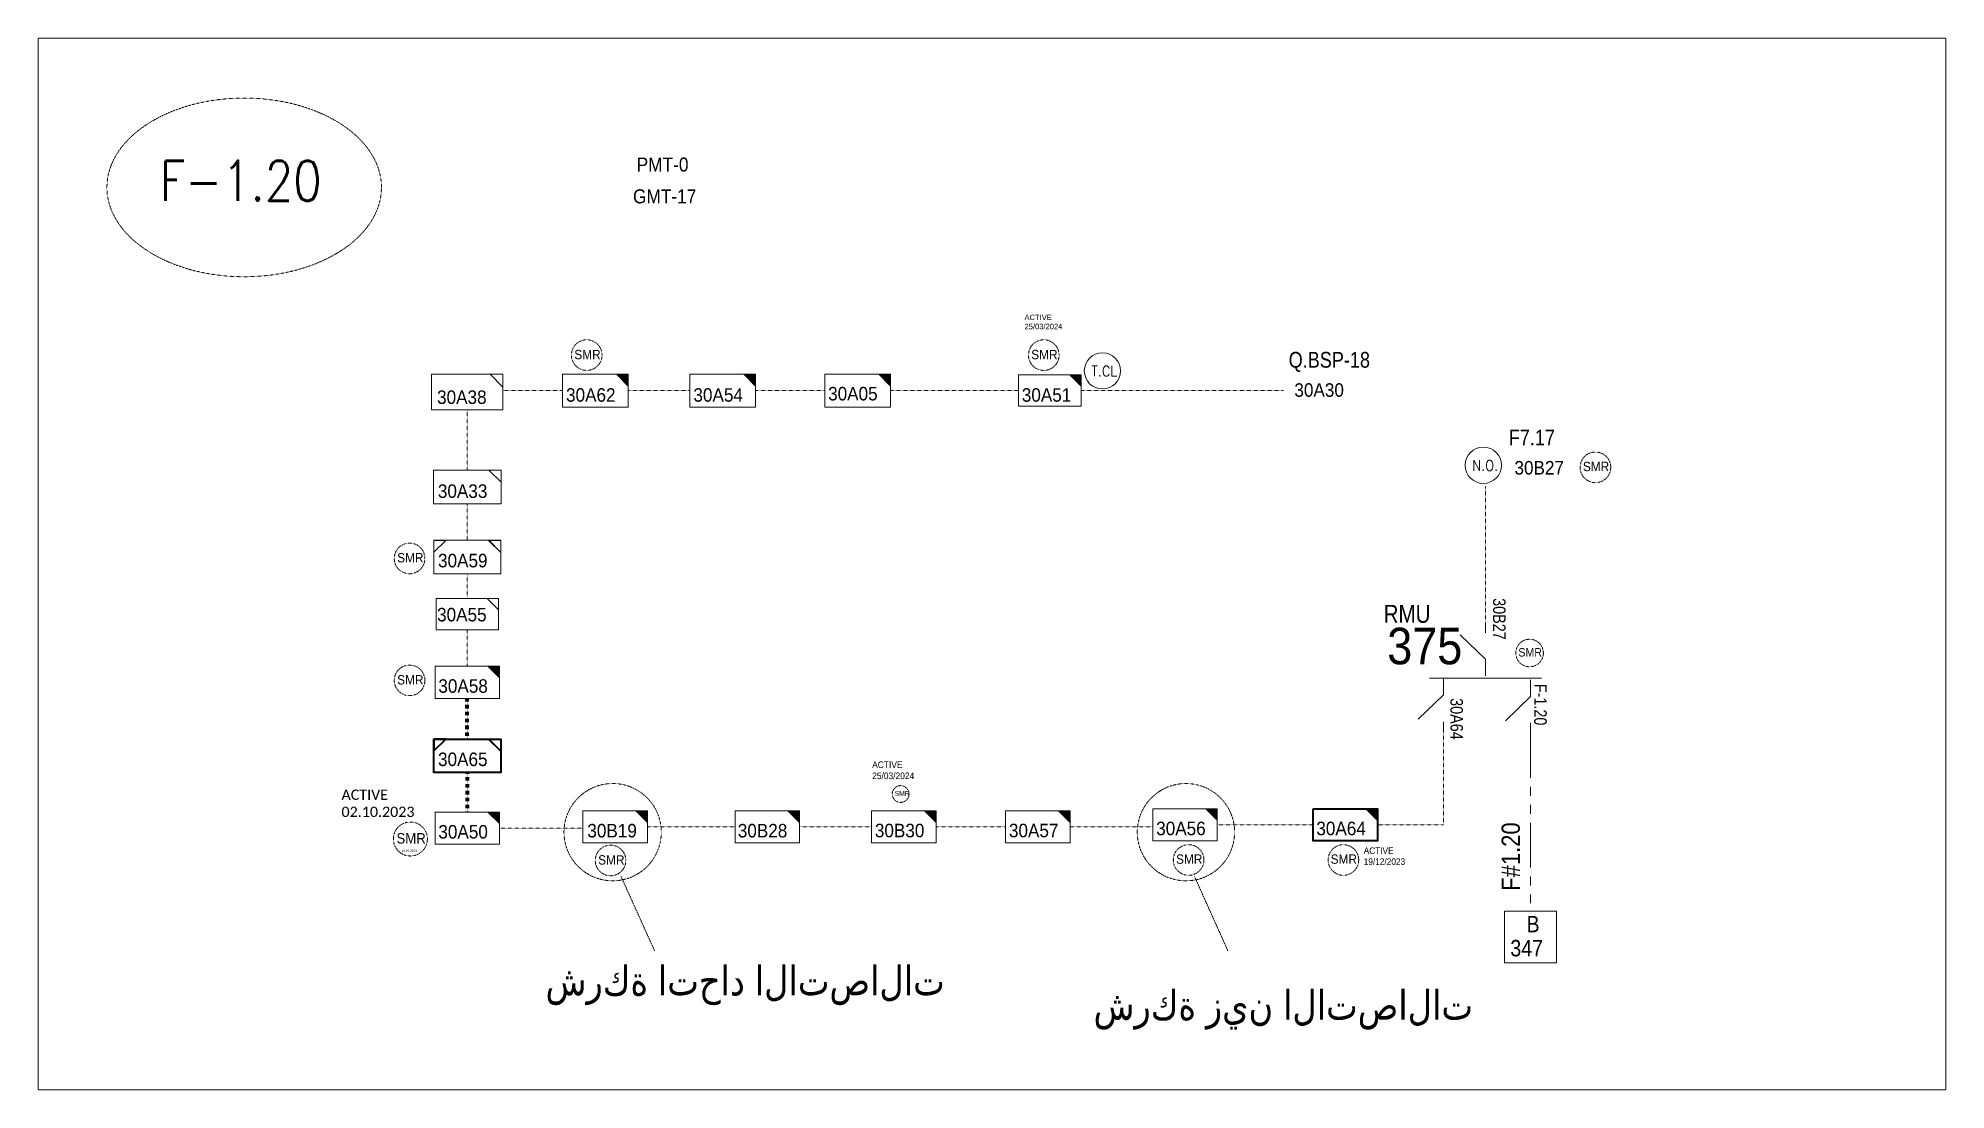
# Model space of a CAD drawing. Header units: metres. Extents: x 65984 to 144644, y -19036 to 23726.
# Drawn here: x 115265 to 116464, y 2123 to 2785 of the extents above; entities that cross this region are included whole.
import ezdxf
from ezdxf.enums import TextEntityAlignment as Align

# ---------------------------------------------------------------- set-up
doc = ezdxf.new("R2010")
doc.units = ezdxf.units.M
doc.header["$MEASUREMENT"] = 0
doc.linetypes.add('( Phantom )', pattern=[2.5, 1.25, -0.25, 0.25, -0.25, 0.25, -0.25])
doc.linetypes.add('DGN Style 3', pattern=[0.013877, 0, -0.013877])
doc.layers.get('0').update_dxf_attribs({"color": 95, "lineweight": 40})
for name, color, linetype, lineweight in [('d_eos', 111, 'Continuous', 40), ('d_eos no', 121, 'Continuous', 40), ('d_switch', 95, 'Continuous', 40), ('d_tf no', 6, 'Continuous', 40), ('d_ug cable', 95, 'Continuous', 40), ('d_ug main line', 95, 'Continuous', 40), ('d_unit sub', 7, 'Continuous', 40), ('fedr no', 95, 'Continuous', 40), ('GRID STATION 01', 7, 'Continuous', 40), ('Level 37', 7, 'Continuous', 0), ('O H MAIN FEEDER', 4, 'Continuous', 100), ('SW N O', 114, 'Continuous', 30)]:
    doc.layers.add(name, color=color, linetype=linetype, lineweight=lineweight)
doc.styles.add('NASKHF', font='naskhf.shx', dxfattribs={"height": 8})
doc.styles.add('Style-Arabic Transparent', font='arial.ttf')
doc.styles.add('Style-Arial', font='arial.ttf')
doc.styles.add('Style-ENGINEERING', font='ENGINEERING.shx')
doc.styles.add('Style-msdefault', font='msdefault.shx')
doc.styles.add('Style-STANDARD', font='STANDARD.shx')

msp = doc.modelspace()

# ---------------------------------------------------------------- texts
at = {"layer": 'd_eos no', "color": 7, "linetype": 'Continuous', "lineweight": 13, "style": 'Style-Arial', "width": 0.88}
for s, p in [('PMT-0', (115641.1, 2709.6)), ('GMT-17', (115638.8, 2689.6))]:
    msp.add_text(s, height=8.84, dxfattribs=at).set_placement(p, align=Align.TOP_LEFT)
at = {"layer": 'd_eos no', "color": 2, "linetype": 'Continuous', "lineweight": 13, "style": 'Style-Arial', "width": 0.88}
msp.add_text('375', height=23, dxfattribs=at).set_placement((116113.1, 2413.8), align=Align.TOP_LEFT)
at = {"layer": 'd_switch', "color": 55, "linetype": 'Continuous', "lineweight": 30, "style": 'Style-msdefault', "width": 0.857143}
for s, p in [('Q.BSP-18', (116051.1, 2587.3)), ('F7.17', (116189.5, 2538.4))]:
    msp.add_text(s, height=9.91, dxfattribs=at).set_placement(p, align=Align.TOP_LEFT)
at = {"layer": 'd_switch', "color": 7, "linetype": 'Continuous', "lineweight": 13, "style": 'Style-ENGINEERING', "width": 0.857143}
msp.add_text('30B27', height=7.89, rotation=270, dxfattribs=at).set_placement((116187.5, 2432.4), align=Align.TOP_LEFT)
at = {"layer": 'd_switch', "color": 253, "linetype": 'Continuous', "lineweight": 13, "style": 'Style-ENGINEERING', "width": 0.857143}
msp.add_text('30A64', height=7.89, rotation=270, dxfattribs=at).set_placement((116160.7, 2369.5), align=Align.TOP_LEFT)
at = {"layer": 'd_switch', "color": 2, "linetype": 'Continuous', "lineweight": 30, "style": 'Style-Arabic Transparent', "width": 0.857143}
for s, p in [('شركة اتحاد الاتصالات', (115583.8, 2201.3)), ('شركة زين الاتصالات', (115928.4, 2185.9))]:
    msp.add_text(s, height=18.695, dxfattribs=at).set_placement(p, align=Align.TOP_LEFT)
at = {"layer": 'd_switch', "color": 253, "linetype": 'Continuous', "lineweight": 13, "insert": (116213.4, 2378.5), "char_height": 7.889, "attachment_point": 1, "rotation": 270, "style": 'NASKHF'}
msp.add_mtext('\\FENGINEERING;\\H1x;\\W0.857143;F-1.20\\P', dxfattribs=at)
at = {"layer": 'd_tf no', "color": 1, "linetype": 'Continuous', "lineweight": 40, "style": 'Style-msdefault', "width": 0.945946}
for height, p in [(5.89, (115601.9, 2588.6)), (5.89, (115889.2, 2588.6)), (5.89, (116236.1, 2518.2)), (5.89, (115490.5, 2460.8)), (5.3, (116195.5, 2401)), (5.89, (115490.5, 2384)), (3.05, (115803.4, 2311.1)), (6.54, (115490.1, 2284.6)), (5.89, (115616.9, 2270.7)), (5.89, (115980.3, 2271.2)), (5.89, (116077.5, 2271.2))]:
    msp.add_text('SMR', height=height, dxfattribs=at).set_placement(p, align=Align.TOP_LEFT)
at = {"layer": 'd_tf no', "color": 194, "linetype": 'Continuous', "lineweight": 13, "style": 'Style-msdefault', "width": 0.945946}
msp.add_text('30A30', height=8.51, dxfattribs=at).set_placement((116054.7, 2567.6), align=Align.TOP_LEFT)
at = {"layer": 'd_tf no', "color": 253, "linetype": 'Continuous', "lineweight": 13, "style": 'Style-msdefault', "width": 0.945946}
for s, p in [('30A38', (115515.6, 2563.1)), ('30A54', (115676.8, 2564.5)), ('30A05', (115761.5, 2565.3)), ('30A33', (115516.1, 2504)), ('30A55', (115515.6, 2426.3)), ('30B28', (115704.7, 2290.4)), ('30A57', (115875.2, 2290.5))]:
    msp.add_text(s, height=8.51, dxfattribs=at).set_placement(p, align=Align.TOP_LEFT)
at = {"layer": 'd_tf no', "color": 2, "linetype": 'Continuous', "lineweight": 13, "style": 'Style-msdefault', "width": 0.945946}
for s, p in [('30A62', (115596.7, 2564.5)), ('30A59', (115516.2, 2460.3)), ('30A58', (115516.4, 2381.4)), ('30A56', (115967.8, 2291.8)), ('30B19', (115610.1, 2290.4))]:
    msp.add_text(s, height=8.51, dxfattribs=at).set_placement(p, align=Align.TOP_LEFT)
at = {"layer": 'd_tf no', "color": 121, "linetype": 'Continuous', "lineweight": 13, "style": 'Style-msdefault', "width": 0.945946}
for s, p in [('30A51', (115883.3, 2564.5)), ('30B27', (116193.1, 2518.7)), ('30B30', (115790.9, 2290.5))]:
    msp.add_text(s, height=8.51, dxfattribs=at).set_placement(p, align=Align.TOP_LEFT)
at = {"layer": 'd_tf no', "color": 253, "linetype": 'Continuous', "lineweight": 40, "style": 'Style-msdefault', "width": 0.945946}
msp.add_text('30A65', height=8.51, dxfattribs=at).set_placement((115516.2, 2335.3), align=Align.TOP_LEFT)
at = {"layer": 'd_tf no', "color": 121, "linetype": 'Continuous', "lineweight": 40, "style": 'Style-msdefault', "width": 0.945946}
msp.add_text('30A64', height=8.51, dxfattribs=at).set_placement((116068.5, 2291.8), align=Align.TOP_LEFT)
at = {"layer": 'd_tf no', "color": 121, "linetype": 'Continuous', "lineweight": 40, "attachment_point": 1, "style": 'NASKHF'}
for s, insert, char_height in [('\\Fmsdefault;\\H1x;\\W0.945946;ACTIVE\\P25/03/2024', (115885, 2610.8), 3.458), ('\\Fmsdefault;\\H1x;\\W0.945946;ACTIVE\\P25/03/2024', (115789.2, 2329.7), 4.178), ('\\Fmsdefault;\\H1x;\\W0.945946;19.09.2023', (115493.3, 2274.2), 1.41), ('\\Fmsdefault;\\H1x;\\W0.945946;ACTIVE\\P19/12/2023', (116098.3, 2275.6), 4.115)]:
    msp.add_mtext(s, dxfattribs=dict(at, insert=insert, char_height=char_height))
at = {"layer": 'd_tf no', "color": 111, "linetype": 'Continuous', "lineweight": 40, "insert": (115455.5, 2312), "char_height": 6.46, "width": 359.433, "attachment_point": 1, "style": 'NASKHF'}
msp.add_mtext('\\fCalibri|b0|i0|c178178|p39;ACTIVE \\P02.10.2023\\P', dxfattribs=at)
at = {"layer": 'd_ug cable', "color": 111, "linetype": 'Continuous', "lineweight": 0, "style": 'Style-msdefault', "width": 0.945946}
msp.add_text('30A50', height=8.51, dxfattribs=at).set_placement((115516.4, 2289.7), align=Align.TOP_LEFT)
at = {"layer": 'fedr no', "color": 6, "linetype": 'Continuous', "lineweight": 13, "style": 'Style-STANDARD', "width": 0.909091}
msp.add_text('F-1.20', height=25.16, dxfattribs=at).set_placement((115392.1, 2695), align=Align.MIDDLE_CENTER)
at = {"layer": 'GRID STATION 01', "color": 253, "linetype": 'Continuous', "lineweight": 13, "style": 'Style-msdefault', "width": 0.9}
msp.add_text('F#1.20', height=11.5, rotation=90, dxfattribs=at).set_placement((116185, 2248.3), align=Align.TOP_LEFT)
at = {"layer": 'GRID STATION 01', "color": 253, "linetype": 'Continuous', "lineweight": 13, "style": 'Style-msdefault', "width": 0.888889}
for s, height, p in [('B', 10.3, (116200.7, 2232.5)), ('347', 10.35, (116190.5, 2217.4))]:
    msp.add_text(s, height=height, dxfattribs=at).set_placement(p, align=Align.TOP_LEFT)
at = {"layer": 'Level 37', "color": 2, "linetype": 'Continuous', "lineweight": 13, "style": 'Style-msdefault', "width": 0.86}
msp.add_text('RMU', height=11.27, rotation=0.0004, dxfattribs=at).set_placement((116140.3, 2428.2), align=Align.TOP_RIGHT)

# ---------------------------------------------------------------- blocks, each defined once
blk = doc.blocks.new('TF_8')
at = {"color": 0, "linetype": 'ByBlock', "lineweight": -2}
blk.add_line((6.3, 4.95), (9.9, 1.35), dxfattribs=at)
blk.add_3dface([(-10.1, 4.95), (9.9, 4.95), (9.9, -5.05), (-10.1, -5.05)], dxfattribs=at)
blk = doc.blocks.new('exist.us-1000kva')
at = {"color": 0, "linetype": 'ByBlock', "lineweight": -2, "flags": 128}
blk.add_lwpolyline([(40, 12.9), (32.8, 20), (40, 20)], close=True, dxfattribs=at)
at = {"color": 0, "linetype": 'ByBlock', "lineweight": -2, "extrusion": (0, 0, -1)}
blk.add_solid([(-40, 12.9), (-32.8, 20), (-40, 20)], dxfattribs=at)
at = {"color": 0, "linetype": 'ByBlock', "lineweight": -2, "xscale": 2, "yscale": 2}
blk.add_blockref('TF_8', (20.2, 10.1), dxfattribs=at)
blk = doc.blocks.new('*U893')
at = {"layer": 'SW N O', "color": 3, "lineweight": 13}
blk.add_circle((0, 0), 16.8, dxfattribs=at)
at = {"layer": 'SW N O', "color": 3, "lineweight": 13, "style": 'Style-STANDARD'}
blk.add_text('N.O.', height=9.6, dxfattribs=at).set_placement((1.7, -0.2), align=Align.MIDDLE_CENTER)
blk = doc.blocks.new('*U2979')
at = {"layer": 'd_unit sub', "color": 2, "linetype": 'Continuous', "lineweight": 13, "flags": 128}
for points in [[(-9.48, 1.38), (-6.07, 4.73), (-9.48, 4.73)], [(9.49, 1.32), (6.02, 4.73), (9.5, 4.73)]]:
    blk.add_lwpolyline(points, close=True, dxfattribs=at)
at = {"layer": 'd_unit sub', "color": 2, "linetype": 'Continuous', "lineweight": 13, "xscale": 0.9486633457507601, "yscale": 0.9486633457507601, "zscale": 0.4432356784167814, "rotation": 359.9999999999999}
blk.add_blockref('TF_8', (0.1, 0.04), dxfattribs=at)
blk = doc.blocks.new('*U3192')
at = {"layer": 'd_unit sub', "color": 253, "linetype": 'Continuous', "lineweight": 40, "flags": 128}
for points in [[(-9.48, 1.38), (-6.07, 4.73), (-9.48, 4.73)], [(9.49, 1.32), (6.02, 4.73), (9.5, 4.73)]]:
    blk.add_lwpolyline(points, close=True, dxfattribs=at)
at = {"layer": 'd_unit sub', "color": 253, "linetype": 'Continuous', "lineweight": 40, "xscale": 0.9486633457507598, "yscale": 0.9486633457507598, "zscale": 0.4432356784167813, "rotation": 359.9999999999999}
blk.add_blockref('TF_8', (0.1, 0.04), dxfattribs=at)
blk = doc.blocks.new('*U1280')
at = {"layer": 'SW N O', "color": 1, "lineweight": 13}
blk.add_circle((0, 0), 16.8, dxfattribs=at)
at = {"layer": 'SW N O', "color": 1, "lineweight": 13, "style": 'Style-STANDARD'}
blk.add_text('T.CL', height=9.6, dxfattribs=at).set_placement((1.7, -0.2), align=Align.MIDDLE_CENTER)

# ---------------------------------------------------------------- linework, layer by layer
at = {"layer": 'd_eos', "color": 7, "linetype": 'Continuous', "lineweight": 13, "ltscale": 1.438821}
for p, q in [((116174.8, 2410.7), (116174.8, 2417.1)), ((116148.4, 2354.7), (116148.4, 2348.3)), ((116203.2, 2353.9), (116203.2, 2347.5))]:
    msp.add_line(p, q, dxfattribs=at)
at = {"layer": 'd_eos', "color": 2, "linetype": 'Continuous', "lineweight": 13, "ltscale": 1.438821}
for p, q in [((116174.8, 2394), (116159, 2409.3)), ((116174.8, 2383.5), (116174.8, 2394)), ((116210.1, 2382), (116139.7, 2382)), ((116148.4, 2382), (116148.4, 2371.5)), ((116203.2, 2381.1), (116203.2, 2370.6)), ((116148.4, 2371.5), (116132.6, 2356.2)), ((116203.2, 2370.6), (116187.4, 2355.3))]:
    msp.add_line(p, q, dxfattribs=at)
at = {"layer": 'd_ug cable', "color": 253, "linetype": 'DGN Style 3', "lineweight": 13}
for p, q in [((115594.4, 2563), (115557, 2563)), ((115674.5, 2563), (115635.8, 2563)), ((115759.4, 2563), (115715.9, 2563)), ((115920.5, 2563), (116047.8, 2563)), ((115534.6, 2550.9), (115534.6, 2513)), ((116174.8, 2502.6), (116174.8, 2417.1)), ((115534.6, 2468.8), (115534.6, 2491.8)), ((115534.6, 2447.7), (115534.6, 2432.2)), ((115534.6, 2412.6), (115534.6, 2389.6)), ((115647.8, 2288.5), (115703, 2288.5)), ((115743.5, 2288.5), (115788.8, 2288.5)), ((115829.3, 2288.5), (115873.1, 2288.5)), ((116006.7, 2289.9), (116066.5, 2289.9))]:
    msp.add_line(p, q, dxfattribs=at)
at = {"layer": 'd_ug cable', "color": 253, "linetype": 'DGN Style 3', "lineweight": 100}
for p, q in [((115534.6, 2343.7), (115534.6, 2369.3)), ((115534.6, 2322.7), (115534.6, 2297.9))]:
    msp.add_line(p, q, dxfattribs=at)
at = {"layer": 'd_ug cable', "color": 6, "linetype": 'DGN Style 3', "lineweight": 13}
for p, q in [((115652.5, 2210.3), (115631.3, 2257.3)), ((116013, 2210.3), (115991.9, 2257.3))]:
    msp.add_line(p, q, dxfattribs=at)
at = {"layer": 'd_ug cable', "color": 253, "linetype": 'DGN Style 3', "lineweight": 13, "flags": 128}
for points in [[(115881.3, 2563), (115800.8, 2563)], [(116148.4, 2348.3), (116148.4, 2289.9), (116107, 2289.9)], [(115554.8, 2287.7), (115607.3, 2287.7)], [(115913.6, 2288.5), (115965.7, 2288.5)]]:
    msp.add_lwpolyline(points, dxfattribs=at)
at = {"layer": 'd_ug cable', "color": 2, "linetype": 'DGN Style 3', "lineweight": 13}
for centre, radius in [((115609.7, 2585.3), 9.63), ((115897.1, 2585.3), 9.63), ((116244, 2514.7), 9.63), ((115498.3, 2457.4), 9.63), ((116202.6, 2397.9), 8.67), ((115498.3, 2380.7), 9.63), ((115807.1, 2309.2), 5.28), ((115498.8, 2280.9), 10.7), ((115624.7, 2267.4), 9.63), ((115988.2, 2267.7), 9.63), ((116085.5, 2267.7), 9.63)]:
    msp.add_circle(centre, radius, dxfattribs=at)
at = {"layer": 'd_ug cable', "color": 6, "linetype": 'DGN Style 3', "lineweight": 13}
for centre in [(115626, 2285.2), (115986.5, 2285.2)]:
    msp.add_circle(centre, 30.6, dxfattribs=at)
at = {"layer": 'd_ug main line', "color": 253, "linetype": '( Phantom )', "lineweight": 13, "ltscale": 22.54, "flags": 128}
msp.add_lwpolyline([(116203.2, 2347.5), (116203.2, 2235.6)], dxfattribs=at)
at = {"layer": 'fedr no', "color": 82, "linetype": 'DGN Style 3', "lineweight": 13, "true_color": 0x1dc70e}
msp.add_ellipse((115394.3, 2690.8), major_axis=(86.3, 0), ratio=0.651175, dxfattribs=at)
at = {"layer": 'GRID STATION 01', "color": 253, "lineweight": 13, "ltscale": 0.379284, "flags": 128}
msp.add_lwpolyline([(116219.5, 2235.6), (116186.8, 2235.6), (116186.8, 2202.9), (116219.5, 2202.9)], close=True, dxfattribs=at)
at = {"layer": 'O H MAIN FEEDER', "color": 140, "linetype": 'Continuous', "lineweight": 13, "flags": 128}
msp.add_lwpolyline([(115264.7, 2784.7), (116464.4, 2784.7), (116464.4, 2123.1), (115264.7, 2123.1)], close=True, dxfattribs=at)

# ---------------------------------------------------------------- block references
at = {"layer": 'd_tf no', "color": 2, "linetype": 'Continuous', "lineweight": 40, "xscale": 1.013458099160628, "yscale": 1.013458099160628, "zscale": 0.9815532133101138, "rotation": 359.9999999999999}
msp.add_blockref('exist.us-1000kva', (116066.5, 2279.7), dxfattribs=at)
at = {"layer": 'd_ug cable', "color": 2, "linetype": 'Continuous', "lineweight": 0, "xscale": 1.013458099160628, "yscale": 1.013458099160628, "zscale": 0.9815532133101138, "rotation": 359.9999999999999}
msp.add_blockref('exist.us-1000kva', (115514.3, 2277.6), dxfattribs=at)
at = {"layer": 'd_unit sub', "color": 253, "linetype": 'Continuous', "lineweight": 13, "zscale": 0.9815532133101138, "rotation": 359.9999999999999}
for name, p, xscale, yscale in [('TF_8', (115534.8, 2562.2), 2.238653973923181, 2.238653973923181), ('exist.us-1000kva', (115674.5, 2552.6), 1.035, 1.035), ('exist.us-1000kva', (115759.4, 2552.6), 1.035, 1.035), ('TF_8', (115534.8, 2502.5), 2.126588218520666, 2.126588218520666), ('TF_8', (115534.8, 2422.5), 1.963106426620228, 1.963106426620228), ('exist.us-1000kva', (115703, 2278.4), 1.013458099160628, 1.013458099160628), ('exist.us-1000kva', (115873.1, 2278.4), 1.013458099160628, 1.013458099160628)]:
    msp.add_blockref(name, p, dxfattribs=dict(at, xscale=xscale, yscale=yscale))
at = {"layer": 'd_unit sub', "color": 2, "linetype": 'Continuous', "lineweight": 13, "zscale": 0.9815532133101138, "rotation": 359.9999999999999}
for p, xscale, yscale in [((115594.4, 2552.6), 1.035, 1.035), ((115881.3, 2553.2), 0.9815532133101138, 0.9815532133101138), ((115514.3, 2369.3), 1.013458099160628, 1.013458099160628), ((115607.3, 2278.4), 1.013458099160628, 1.013458099160628), ((115788.8, 2278.4), 1.013458099160628, 1.013458099160628), ((115965.7, 2279.7), 1.013458099160628, 1.013458099160628)]:
    msp.add_blockref('exist.us-1000kva', p, dxfattribs=dict(at, xscale=xscale, yscale=yscale))
at = {"layer": 'd_unit sub', "color": 2, "linetype": 'Continuous', "lineweight": 13, "xscale": 2.214517605658866, "yscale": 2.214517605658866, "zscale": 2.214517605658866}
msp.add_blockref('*U2979', (115534.6, 2458.3), dxfattribs=at)
at = {"layer": 'd_unit sub', "color": 253, "linetype": 'Continuous', "lineweight": 40, "xscale": 2.214517605658866, "yscale": 2.214517605658866, "zscale": 2.214517605658866}
msp.add_blockref('*U3192', (115534.6, 2333.3), dxfattribs=at)
at = {"layer": 'SW N O', "color": 1, "lineweight": 13, "xscale": 0.678659766147093, "yscale": 0.678659766147093, "zscale": 0.678659766147093}
msp.add_blockref('*U1280', (115934, 2575.4), dxfattribs=at)
at = {"layer": 'SW N O', "color": 3, "lineweight": 13, "xscale": 0.678659766147093, "yscale": 0.678659766147093, "zscale": 0.678659766147093}
msp.add_blockref('*U893', (116173.5, 2516), dxfattribs=at)

msp.set_redraw_order([(e.dxf.handle, doc.entitydb.next_handle()) for e in msp.query("TEXT MTEXT ATTDEF DIMENSION ARC_DIMENSION")])  # texts and dimensions are drawn at this point

doc.saveas('drawing.dxf')
